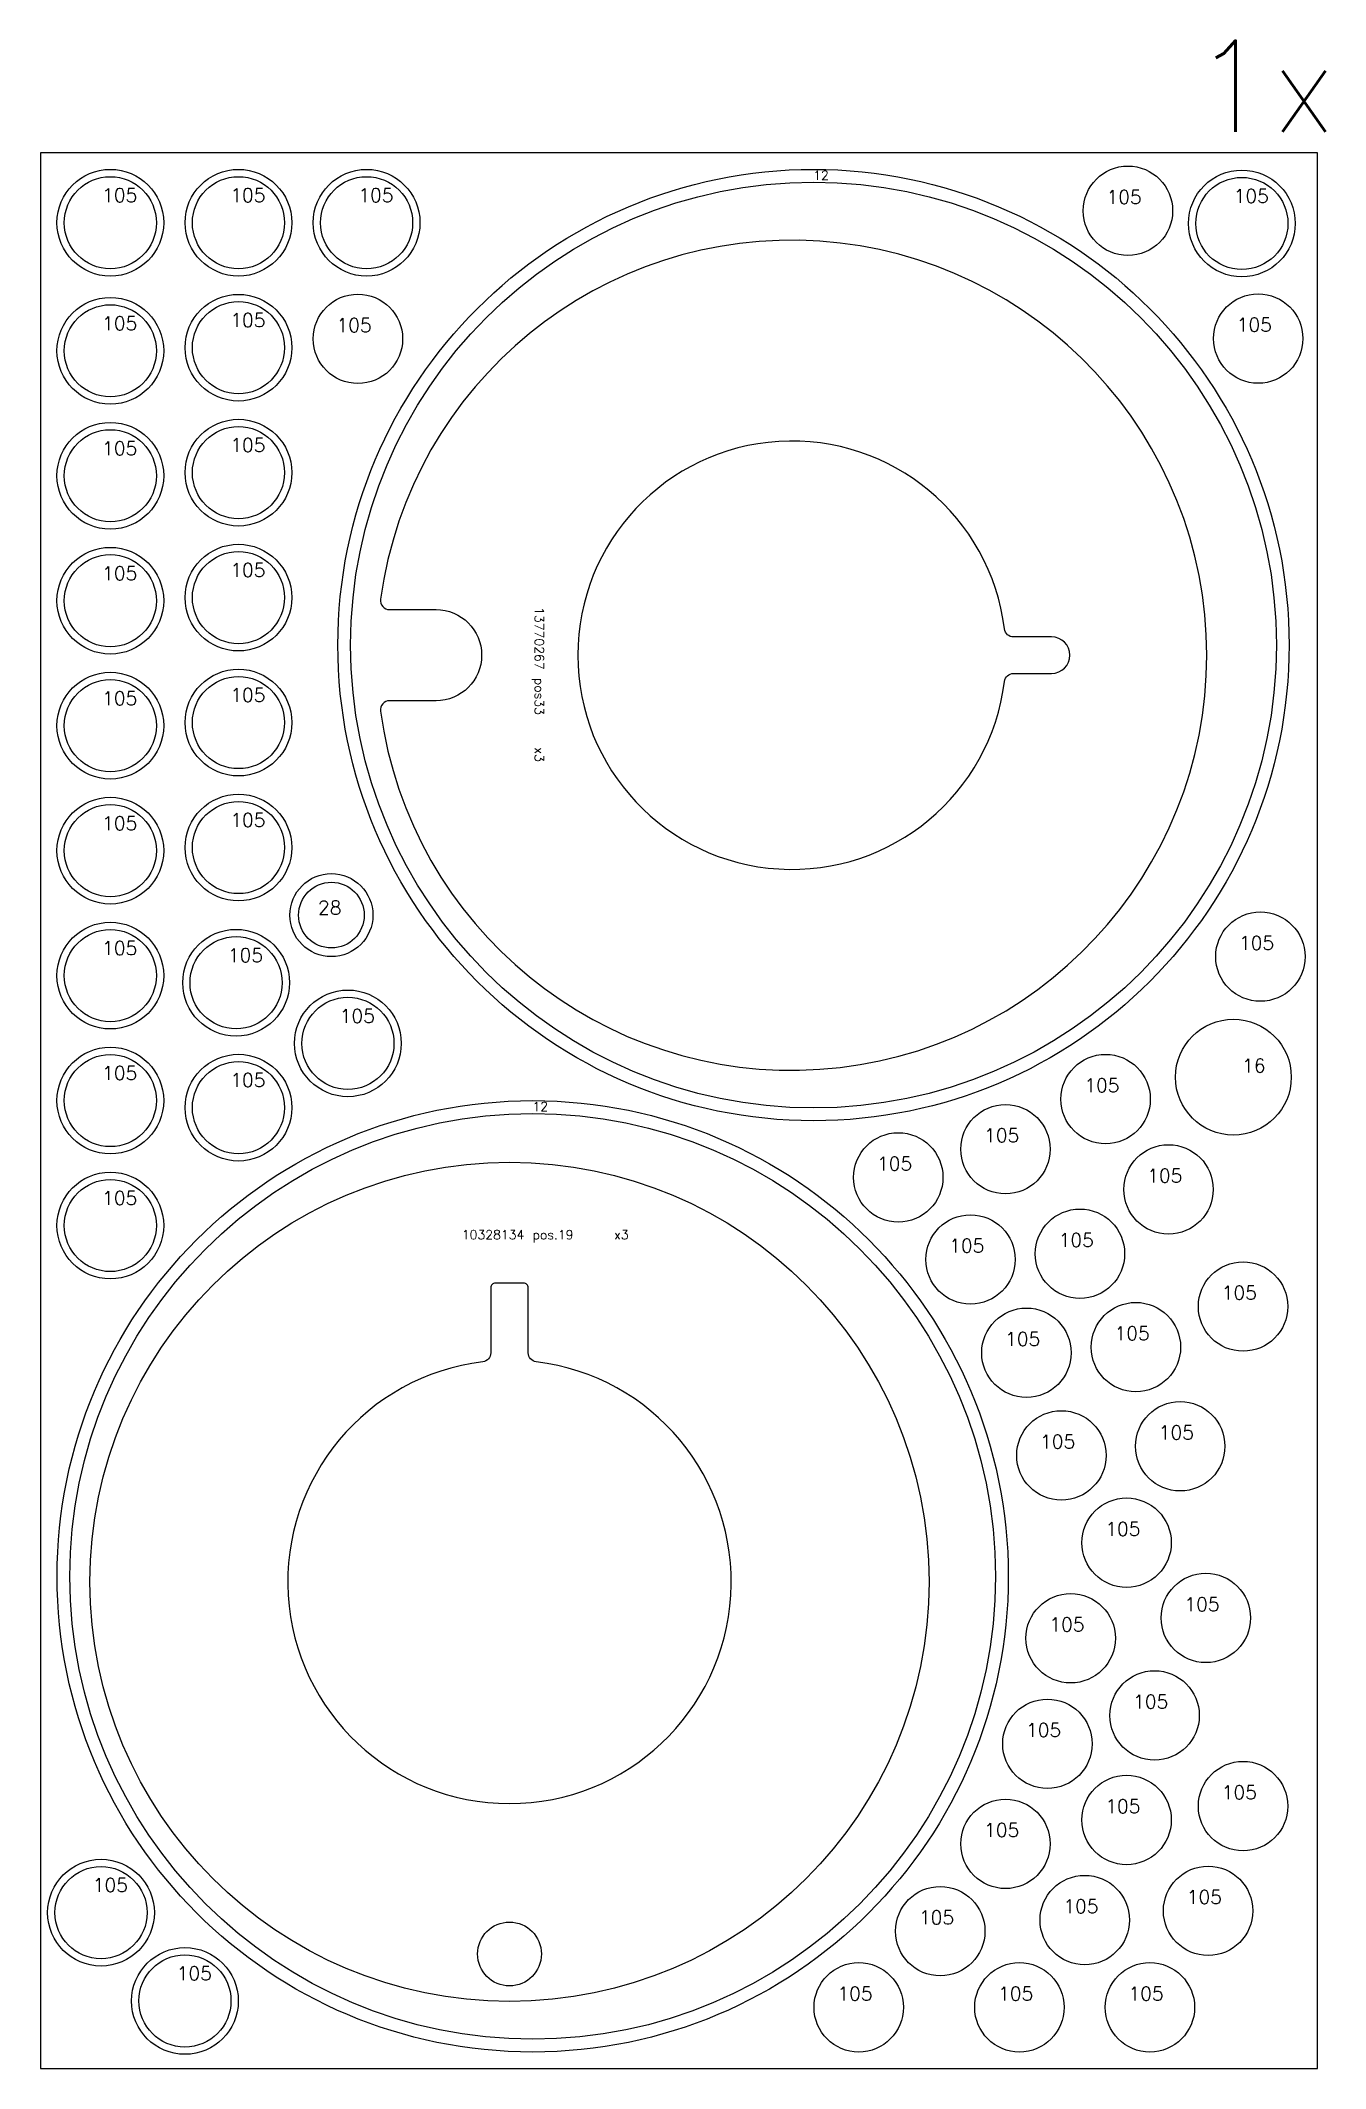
# Model space of a CAD drawing. Header units: millimetres. Extents: x 0 to 16240, y 0 to 2266.
# Drawn here: x 8820 to 10229, y 0 to 2223 of the extents above; entities that cross this region are included whole.
import ezdxf

# ---------------------------------------------------------------- set-up
doc = ezdxf.new("R2010")
doc.units = ezdxf.units.MM
for name, color, linetype in [('--NestedParts--', 7, 'Continuous'), ('sheet', 24, 'Continuous'), ('Texto', 7, 'Continuous')]:
    doc.layers.add(name, color=color, linetype=linetype)
doc.styles.get("Standard").update_dxf_attribs({"font": 'txt.shx'})

msp = doc.modelspace()

# ---------------------------------------------------------------- texts
at = {"insert": (10083.1, 2223.2), "char_height": 100, "attachment_point": 1}
msp.add_mtext_dynamic_manual_height_columns('1x', width=763.866, gutter_width=1, heights=[0], dxfattribs=at)
at = {"layer": 'Texto', "color": 3, "attachment_point": 1}
for s, insert, char_height, width in [('12', (9667.2, 2080.5), 10, 107.151), ('105', (8887.5, 2061.2), 15, 42.531), ('105', (9028, 2061.2), 15, 42.531), ('105', (9168.4, 2061.2), 15, 42.531), ('105', (9988.8, 2059.2), 15, 42.531), ('105', (10128.2, 2060.3), 15, 42.531), ('105', (8887.5, 1920.7), 15, 42.531), ('105', (9028, 1924.2), 15, 42.531), ('105', (9144.5, 1918.7), 15, 42.531), ('105', (10131.6, 1919.1), 15, 42.531), ('105', (8887.5, 1783.7), 15, 42.531), ('105', (9028, 1787.2), 15, 42.531), ('105', (8887.5, 1646.7), 15, 42.531), ('105', (9028, 1650.2), 15, 42.531), ('105', (9028, 1513.2), 15, 42.531), ('105', (8887.5, 1509.7), 15, 42.531), ('105', (8887.5, 1372.7), 15, 42.531), ('105', (9028, 1376.2), 15, 42.531), ('28', (9124.2, 1280.1), 15, 42.531), ('105', (8887.5, 1235.7), 15, 42.531), ('105', (9025.4, 1228), 15, 42.531), ('105', (10134, 1241.5), 15, 42.531), ('105', (9148, 1161.4), 15, 42.531), ('105', (8887.5, 1098.7), 15, 42.531), ('105', (9028, 1091), 15, 42.531), ('16', (10137.5, 1106.9), 15, 42.531), ('105', (9964.4, 1085.2), 15, 42.531), ('12', (9359.3, 1059.5), 10, 107.151), ('105', (9854.6, 1030.4), 15, 42.531), ('105', (9737.1, 999.5), 15, 42.531), ('105', (10033.4, 986.3), 15, 42.531), ('105', (8887.5, 961.7), 15, 42.531), ('10328134 pos.19     x3', (9281.9, 919), 10, 313.979), ('105', (9936.3, 915.7), 15, 42.531), ('105', (9816.3, 909.5), 15, 42.531), ('105', (10115.1, 857.9), 15, 42.531), ('105', (9877.6, 807.2), 15, 42.531), ('105', (9997.6, 813.4), 15, 42.531), ('105', (9915.9, 694.7), 15, 42.531), ('105', (10046.1, 704.7), 15, 42.531), ('105', (9987.4, 599), 15, 42.531), ('105', (10074.2, 516.4), 15, 42.531), ('105', (9926.1, 494.2), 15, 42.531), ('105', (10018, 409.6), 15, 42.531), ('105', (9900.5, 378.5), 15, 42.531), ('105', (9987.4, 295), 15, 42.531), ('105', (10115.1, 310.2), 15, 42.531), ('105', (9854.6, 268.8), 15, 42.531), ('105', (8877.3, 208.5), 15, 42.531), ('105', (9941.4, 185.3), 15, 42.531), ('105', (10076.8, 195.4), 15, 42.531), ('105', (9783.1, 173), 15, 42.531), ('105', (8969.3, 111.7), 15, 42.531), ('105', (9693.7, 89.6), 15, 42.531), ('105', (9869.9, 89.6), 15, 42.531), ('105', (10012.9, 89.6), 15, 42.531)]:
    msp.add_mtext(s, dxfattribs=dict(at, insert=insert, char_height=char_height, width=width))
at = {"layer": 'Texto', "color": 3, "insert": (9372, 1602.1), "char_height": 10, "width": 170.385, "attachment_point": 1, "rotation": 270}
msp.add_mtext('13770267 pos33    x3', dxfattribs=at)

# ---------------------------------------------------------------- linework, layer by layer
at = {"layer": '--NestedParts--', "color": 7}
for points in [[(9192.8, 1488, 14.765608), (9192.8, 1610.7, 0.454404), (9202.7, 1599.4), (9253.6, 1599.4, -0.999999), (9253.6, 1499.4), (9202.7, 1499.4, 0.454404)], [(9876.9, 1520.6, -0.378699), (9886.8, 1529.4), (9928.6, 1529.4, 0.999994), (9928.6, 1569.4), (9886.8, 1569.4, -0.378699), (9876.9, 1578.1, 16.271878)], [(9313.7, 856), (9313.7, 784.6, -0.379245), (9304.9, 774.7, 16.529667), (9363.5, 774.7, -0.379245), (9354.7, 784.6), (9354.7, 856, 0.414214), (9349.7, 861), (9318.7, 861, 0.414214)]]:
    msp.add_lwpolyline(points, format="xyb", close=True, dxfattribs=at)
for centre, radius in [((8896.5, 2023.5), 58.5), ((8896.5, 2023.5), 50.5), ((9037, 2023.5), 58.5), ((9037, 2023.5), 50.5), ((9177.5, 2023.5), 58.5), ((9177.5, 2023.5), 50.5), ((9667.5, 1560.5), 521.5), ((9667.5, 1560.5), 507.5), ((10012.3, 2036.6), 49), ((10137.2, 2022.7), 58.5), ((10137.2, 2022.7), 50.5), ((8896.5, 1883.1), 58.5), ((9037, 1886.5), 58.5), ((9037, 1886.5), 50.5), ((9168, 1896.2), 49), ((10155.1, 1896.5), 49), ((8896.5, 1883.1), 50.5), ((8896.5, 1746.1), 58.5), ((9037, 1749.5), 58.5), ((8896.5, 1746.1), 50.5), ((9037, 1749.5), 50.5), ((8896.5, 1609.1), 58.5), ((9037, 1612.5), 58.5), ((8896.5, 1609.1), 50.5), ((9037, 1612.5), 50.5), ((8896.5, 1472.1), 58.5), ((8896.5, 1472.1), 50.5), ((9037, 1475.5), 58.5), ((9037, 1475.5), 50.5), ((8896.5, 1335.1), 58.5), ((8896.5, 1335.1), 50.5), ((9037, 1338.5), 58.5), ((9037, 1338.5), 50.5), ((9138.9, 1264.4), 45.5), ((9138.9, 1264.4), 36), ((10157.5, 1218.9), 49), ((8896.5, 1198.1), 58.5), ((8896.5, 1198.1), 50.5), ((9034.4, 1190.3), 58.5), ((9034.4, 1190.3), 50.5), ((9157, 1123.8), 58.5), ((9157, 1123.8), 50.5), ((10127.9, 1086.8), 63.5), ((8896.5, 1061.1), 58.5), ((9037, 1053.3), 58.5), ((9987.8, 1062.7), 49), ((8896.5, 1061.1), 50.5), ((9037, 1053.3), 50.5), ((9359.6, 539.5), 521.5), ((9359.6, 539.5), 507.5), ((9878, 1007.8), 49), ((9760.5, 976.9), 49), ((10056.8, 963.7), 49), ((8896.5, 924.1), 58.5), ((9334.2, 533.5), 460), ((8896.5, 924.1), 50.5), ((9839.7, 886.9), 49), ((9959.7, 893.2), 49), ((10138.5, 835.3), 49), ((9901, 784.6), 49), ((10021, 790.8), 49), ((9939.3, 672.1), 49), ((10069.6, 682.1), 49), ((10010.8, 576.4), 49), ((10097.7, 493.9), 49), ((9949.5, 471.6), 49), ((10041.5, 387), 49), ((9924, 355.9), 49), ((10138.5, 287.6), 49), ((10010.8, 272.4), 49), ((9878, 246.2), 49), ((8886.3, 170.8), 58.5), ((8886.3, 170.8), 50.5), ((9964.9, 162.7), 49), ((10100.2, 172.8), 49), ((9806.5, 150.5), 49), ((9334.2, 125.5), 35), ((8978.3, 74), 58.5), ((8978.3, 74), 50.5), ((9717.1, 67), 49), ((9893.3, 67), 49), ((10036.4, 67), 49)]:
    msp.add_circle(centre, radius, dxfattribs=at)
at = {"layer": 'sheet', "color": 7}
msp.add_lwpolyline([(8820, 0), (10220, 0), (10220, 2100), (8820, 2100)], close=True, dxfattribs=at)

msp.set_redraw_order([(e.dxf.handle, doc.entitydb.next_handle()) for e in msp.query("TEXT MTEXT ATTDEF DIMENSION ARC_DIMENSION")])  # texts and dimensions are drawn at this point

doc.saveas('drawing.dxf')
